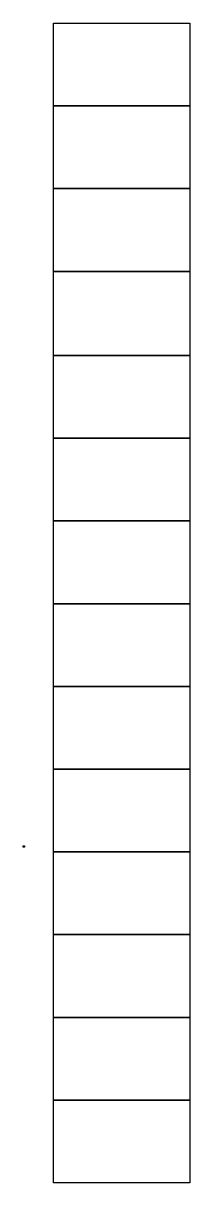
# Model space of a CAD drawing. Header units: millimetres. Extents: x 2079746 to 2081290, y 146816 to 151031.
# Drawn here: x 2079746 to 2080149, y 148220 to 151031 of the extents above; entities that cross this region are included whole.
import ezdxf

# ---------------------------------------------------------------- set-up
doc = ezdxf.new("R2010")
doc.units = ezdxf.units.MM
doc.header["$MEASUREMENT"] = 0
doc.layers.add('2.0_Components + Annotation', color=7, linetype='Continuous')
doc.layers.add('2.1_Components', color=7, linetype='Continuous')
picture_1 = doc.add_image_def('image1.jpg', size_in_pixel=(1247, 758))
picture_2 = doc.add_image_def('image2.jpg', size_in_pixel=(1247, 758))
picture_3 = doc.add_image_def('image3.jpg', size_in_pixel=(1247, 758))
picture_4 = doc.add_image_def('image4.jpg', size_in_pixel=(1247, 758))
picture_5 = doc.add_image_def('image5.jpg', size_in_pixel=(1247, 758))
picture_6 = doc.add_image_def('image6.jpg', size_in_pixel=(1013, 626))
picture_7 = doc.add_image_def('image7.jpg', size_in_pixel=(1247, 758))
picture_8 = doc.add_image_def('image8.jpg', size_in_pixel=(1247, 758))
picture_9 = doc.add_image_def('image9.jpg', size_in_pixel=(1247, 758))
picture_10 = doc.add_image_def('image10.jpg', size_in_pixel=(1247, 758))
picture_11 = doc.add_image_def('image11.jpg', size_in_pixel=(1247, 758))
picture_12 = doc.add_image_def('image12.jpg', size_in_pixel=(1247, 758))
picture_13 = doc.add_image_def('image13.jpg', size_in_pixel=(1247, 758))
picture_14 = doc.add_image_def('image14.jpg', size_in_pixel=(1247, 758))

msp = doc.modelspace()

# ---------------------------------------------------------------- linework, layer by layer
at = {"layer": '2.0_Components + Annotation', "color": 1}
msp.add_lwpolyline([(2079745.99, 149036.73), (2079749.16, 149036.73), (2079749.16, 149033.55), (2079745.99, 149033.55)], close=True, dxfattribs=at)
for points in [[(2079745.99, 149035.14), (2079747.58, 149035.14)], [(2079747.58, 149036.73), (2079747.58, 149035.14)], [(2079747.58, 149035.14), (2079747.58, 149033.55)], [(2079747.58, 149035.14), (2079749.16, 149035.14)]]:
    msp.add_lwpolyline(points, dxfattribs=at)
msp.add_circle((2079747.58, 149035.14), 1.59, dxfattribs=at)

# ---------------------------------------------------------------- pictures from other files: only their frames are drawn
at = {"layer": '2.1_Components'}
image = msp.add_image(picture_1, insert=(2079819.56, 150830.44), size_in_units=(329.94, 200.55), dxfattribs=at)
image.dxf.flags = 7
image = msp.add_image(picture_7, insert=(2079819.56, 150629.89), size_in_units=(329.94, 200.55), dxfattribs=at)
image.dxf.flags = 7
image = msp.add_image(picture_2, insert=(2079819.56, 150429.33), size_in_units=(329.94, 200.55), dxfattribs=at)
image.dxf.flags = 7
image = msp.add_image(picture_6, insert=(2079819.56, 150225.45), size_in_units=(329.94, 203.89), dxfattribs=at)
image.dxf.flags = 7
image = msp.add_image(picture_3, insert=(2079819.56, 150024.89), size_in_units=(329.94, 200.55), dxfattribs=at)
image.dxf.flags = 7
image = msp.add_image(picture_9, insert=(2079819.56, 149824.34), size_in_units=(329.94, 200.55), dxfattribs=at)
image.dxf.flags = 7
image = msp.add_image(picture_8, insert=(2079819.56, 149623.78), size_in_units=(329.94, 200.55), dxfattribs=at)
image.dxf.flags = 7
image = msp.add_image(picture_11, insert=(2079819.56, 149423.23), size_in_units=(329.94, 200.55), dxfattribs=at)
image.dxf.flags = 7
image = msp.add_image(picture_10, insert=(2079819.56, 149222.67), size_in_units=(329.94, 200.55), dxfattribs=at)
image.dxf.flags = 7
image = msp.add_image(picture_12, insert=(2079819.56, 149022.12), size_in_units=(329.94, 200.55), dxfattribs=at)
image.dxf.flags = 7
image = msp.add_image(picture_4, insert=(2079819.56, 148821.57), size_in_units=(329.94, 200.55), dxfattribs=at)
image.dxf.flags = 7
image = msp.add_image(picture_5, insert=(2079819.56, 148621.01), size_in_units=(329.94, 200.55), dxfattribs=at)
image.dxf.flags = 7
image = msp.add_image(picture_13, insert=(2079819.56, 148420.46), size_in_units=(329.94, 200.55), dxfattribs=at)
image.dxf.flags = 7
image = msp.add_image(picture_14, insert=(2079819.56, 148219.9), size_in_units=(329.94, 200.55), dxfattribs=at)
image.dxf.flags = 7

doc.saveas('drawing.dxf')
